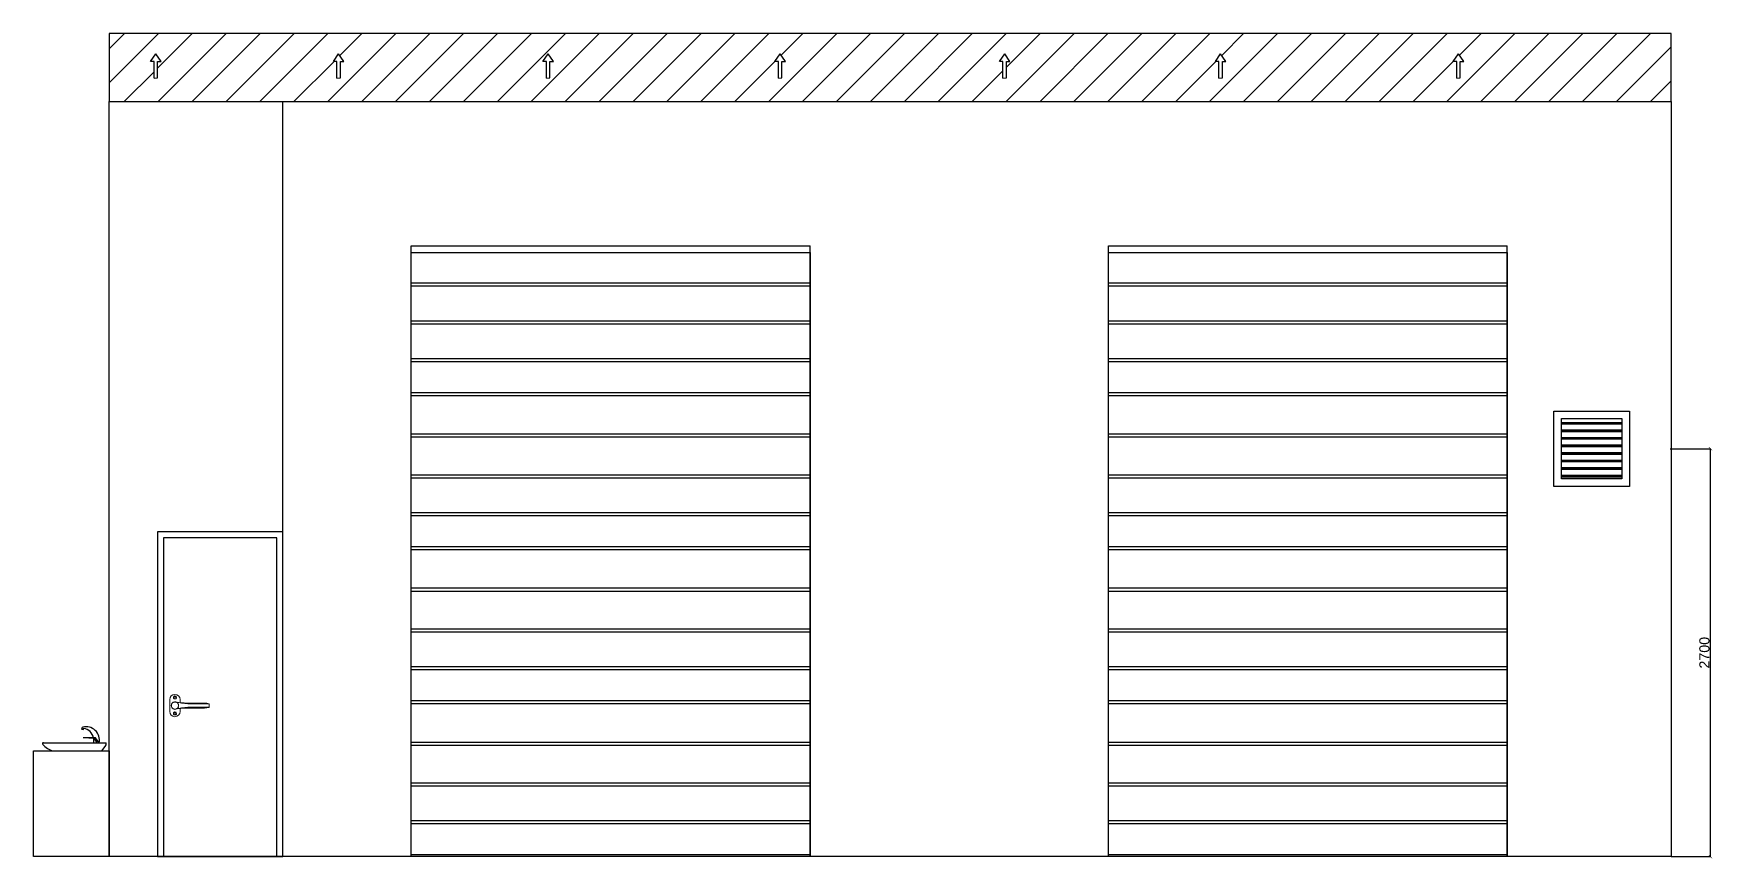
# Model space of a CAD drawing. Header units: millimetres. Extents: x -152054 to 94068, y -14280 to 91468.
# Drawn here: x -71505 to -60391, y 86006 to 91468 of the extents above; entities that cross this region are included whole.
import ezdxf

# ---------------------------------------------------------------- set-up
doc = ezdxf.new("R2010")
doc.units = ezdxf.units.MM
doc.linetypes.add('DASHED', pattern=[0.75, 0.5, -0.25])
doc.layers.add('001_Dark_1 5', color=7, linetype='Continuous', lineweight=0)
doc.styles.get("Standard").update_dxf_attribs({"font": 'arial.ttf'})
doc.dimstyles.new('ISO-25', dxfattribs={"dimtxt": 67.5, "dimasz": 22.5, "dimexe": 1.25, "dimexo": 0.625, "dimgap": 5.63, "dimtad": 1, "dimtoh": 1, "dimdec": 0, "dimtxsty": 'Standard', "dimblk": 'ARCHTICK', "dimcen": 2.5, "dimclrd": 40, "dimclre": 40, "dimclrt": 1, "dimadec": 0, "dimazin": 0, "dimtfac": 1, "dimtdec": 0, "dimtmove": 0, "dimatfit": 3, "dimldrblk": 'BOXFILLED', "dimfxl": 1, "dimarcsym": 0})

msp = doc.modelspace()

# ---------------------------------------------------------------- blocks, each defined once
blk = doc.blocks.new('_ArchTick')
at = {"color": 0, "linetype": 'ByBlock', "const_width": 0.15}
blk.add_lwpolyline([(-0.5, -0.5), (0.5, 0.5)], dxfattribs=at)
blk = doc.blocks.new('*D91')
at = {"color": 40, "lineweight": -2, "transparency": 16777216}
for p, q in [((-60671, 88719), (-60402, 88719)), ((-60404, 86018), (-60404, 88719)), ((-60664, 86018), (-60402, 86018))]:
    blk.add_line(p, q, dxfattribs=at)
at = {"layer": 'Defpoints', "color": 0, "transparency": 16777216}
for p in [(-60672, 88719), (-60404, 88719), (-60665, 86018)]:
    blk.add_point(p, dxfattribs=at)
at = {"color": 40, "lineweight": -2, "transparency": 16777216, "xscale": 22.5, "yscale": 22.5, "zscale": 22.5}
for p, rotation in [((-60404, 88719), 90), ((-60404, 86018), 270)]:
    blk.add_blockref('_ArchTick', p, dxfattribs=dict(at, rotation=rotation))
at = {"color": 1, "transparency": 16777216, "insert": (-60444, 87368), "char_height": 67.5, "attachment_point": 5, "rotation": 90}
blk.add_mtext('2700', dxfattribs=at)
blk = doc.blocks.new('_BoxFilled')
at = {"color": 0, "linetype": 'ByBlock', "lineweight": -2}
blk.add_line((-0.5, 0), (-1, 0), dxfattribs=at)
at = {"color": 0, "linetype": 'ByBlock'}
blk.add_solid([(-0.5, 0.5), (0.5, 0.5), (-0.5, -0.5), (0.5, -0.5)], dxfattribs=at)

# ---------------------------------------------------------------- dimensions: what is measured, and where the dimension line sits
dim = msp.add_linear_dim(base=(-60403.7079, 88718.6661), p1=(-60664.5874, 86018.2489), p2=(-60671.5319, 88718.6661), angle=90, dimstyle='ISO-25')
dim.commit()
dim.dimension.update_dxf_attribs({"geometry": '*D91', "text_midpoint": (-60443.8015, 87368.4575)})

# ---------------------------------------------------------------- hatches: boundary and pattern name
h = msp.add_hatch()
h.set_pattern_fill('ANSI31', color=3, scale=50)
h.set_pattern_definition([(45, (-25559.87, 45661.8), (-112.2532, 112.2532), [])])
h.paths.add_polyline_path([(-60664.6, 91468.2), (-71004.6, 91468.2), (-71004.6, 91018.2), (-60664.6, 91018.2)])
h.paths.add_polyline_path([(-68063.1, 91284.1), (-68086.3, 91284.1), (-68086.2, 91174), (-68109.4, 91173.9), (-68109.6, 91284), (-68132.8, 91284), (-68098, 91335.1)], flags=16)
h.paths.add_polyline_path([(-66597.6, 91284), (-66562.9, 91335.1), (-66527.9, 91284.1), (-66551.2, 91284.1), (-66551, 91174), (-66574.2, 91173.9), (-66574.4, 91284)], flags=16)
h.paths.add_polyline_path([(-69450.4, 91284.1), (-69473.6, 91284.1), (-69473.4, 91174), (-69496.7, 91173.9), (-69496.8, 91284), (-69520.1, 91284), (-69485.3, 91335.1)], flags=16)
h.paths.add_polyline_path([(-65110.8, 91284), (-65076, 91335.1), (-65041.1, 91284.1), (-65064.4, 91284.1), (-65064.2, 91174), (-65087.4, 91173.9), (-65087.6, 91284)], flags=16)
h.paths.add_polyline_path([(-70660.8, 91284.1), (-70684.1, 91284.1), (-70683.9, 91174), (-70707.1, 91173.9), (-70707.3, 91284), (-70730.5, 91284), (-70695.8, 91335.1)], flags=16)
h.paths.add_polyline_path([(-63681.8, 91284), (-63647, 91335.1), (-63612.1, 91284.1), (-63635.3, 91284.1), (-63635.2, 91174), (-63658.4, 91173.9), (-63658.6, 91284)], flags=16)
h.paths.add_polyline_path([(-62106.9, 91284), (-62072.1, 91335.1), (-62037.1, 91284.1), (-62060.4, 91284.1), (-62060.2, 91174), (-62083.5, 91173.9), (-62083.6, 91284)], flags=16)
h = msp.add_hatch()
h.set_pattern_fill('ANSI32', color=3)
h.set_pattern_definition([(45, (-25559.866, 45661.796), (-6.7351921, 6.7351921), []), (45, (-25555.376, 45661.796), (-6.7351921, 6.7351921), [])])
h.paths.add_polyline_path([(-60991.2, 88893.7), (-61391.2, 88893.7), (-61391.2, 88883.7), (-60991.2, 88883.7)])
h.paths.add_polyline_path([(-60991.2, 88843.7), (-61391.2, 88843.7), (-61391.2, 88833.7), (-60991.2, 88833.7)])
h.paths.add_polyline_path([(-60991.2, 88793.7), (-61391.2, 88793.7), (-61391.2, 88783.7), (-60991.2, 88783.7)])
h.paths.add_polyline_path([(-60991.2, 88743.7), (-61391.2, 88743.7), (-61391.2, 88733.7), (-60991.2, 88733.7)])
h.paths.add_polyline_path([(-60991.2, 88693.7), (-61391.2, 88693.7), (-61391.2, 88683.7), (-60991.2, 88683.7)])
h.paths.add_polyline_path([(-60991.2, 88643.7), (-61391.2, 88643.7), (-61391.2, 88633.7), (-60991.2, 88633.7)])
h.paths.add_polyline_path([(-60991.2, 88593.7), (-61391.2, 88593.7), (-61391.2, 88583.7), (-60991.2, 88583.7)])
h.paths.add_polyline_path([(-60991.2, 88543.7), (-61391.2, 88543.7), (-61391.2, 88533.7), (-60991.2, 88533.7)])

# ---------------------------------------------------------------- linework, layer by layer
for points in [[(-71004.6, 91018.2), (-60664.6, 91018.2), (-60664.6, 91468.2), (-71004.6, 91468.2)], [(-71004.6, 91018.2), (-60664.6, 91018.2), (-60664.6, 86018.2), (-71004.6, 86018.2)], [(-61441.2, 88968.7), (-60941.2, 88968.7), (-60941.2, 88468.7), (-61441.2, 88468.7)], [(-71504.6, 86718.5), (-71004.6, 86718.5), (-71004.6, 86018.2), (-71504.6, 86018.2)]]:
    msp.add_lwpolyline(points, close=True)
for points in [[(-70707.3, 91284), (-70730.5, 91284), (-70695.8, 91335.1)], [(-70707.1, 91173.9), (-70707.3, 91284)], [(-70684.1, 91284.1), (-70660.8, 91284.1), (-70695.8, 91335.1)], [(-70683.9, 91174), (-70684.1, 91284.1)], [(-69496.8, 91284), (-69520.1, 91284), (-69485.3, 91335.1)], [(-69496.7, 91173.9), (-69496.8, 91284)], [(-69473.6, 91284.1), (-69450.4, 91284.1), (-69485.3, 91335.1)], [(-69473.4, 91174), (-69473.6, 91284.1)], [(-68109.6, 91284), (-68132.8, 91284), (-68098, 91335.1)], [(-68109.4, 91173.9), (-68109.6, 91284)], [(-68086.3, 91284.1), (-68063.1, 91284.1), (-68098, 91335.1)], [(-68086.2, 91174), (-68086.3, 91284.1)], [(-66574.4, 91284), (-66597.6, 91284), (-66562.9, 91335.1)], [(-66574.2, 91173.9), (-66574.4, 91284)], [(-66551.2, 91284.1), (-66527.9, 91284.1), (-66562.9, 91335.1)], [(-66551, 91174), (-66551.2, 91284.1)], [(-65087.6, 91284), (-65110.8, 91284), (-65076, 91335.1)], [(-65087.4, 91173.9), (-65087.6, 91284)], [(-65064.4, 91284.1), (-65041.1, 91284.1), (-65076, 91335.1)], [(-65064.2, 91174), (-65064.4, 91284.1)], [(-63658.6, 91284), (-63681.8, 91284), (-63647, 91335.1)], [(-63658.4, 91173.9), (-63658.6, 91284)], [(-63635.3, 91284.1), (-63612.1, 91284.1), (-63647, 91335.1)], [(-63635.2, 91174), (-63635.3, 91284.1)], [(-62083.6, 91284), (-62106.9, 91284), (-62072.1, 91335.1)], [(-62083.5, 91173.9), (-62083.6, 91284)], [(-62060.4, 91284.1), (-62037.1, 91284.1), (-62072.1, 91335.1)], [(-62060.2, 91174), (-62060.4, 91284.1)], [(-70707.1, 91173.9), (-70683.9, 91174)], [(-69496.7, 91173.9), (-69473.4, 91174)], [(-68109.4, 91173.9), (-68086.2, 91174)], [(-66574.2, 91173.9), (-66551, 91174)], [(-65087.4, 91173.9), (-65064.2, 91174)], [(-63658.4, 91173.9), (-63635.2, 91174)], [(-62083.5, 91173.9), (-62060.2, 91174)], [(-71004.6, 86018.2), (-71004.6, 91018.2), (-60664.6, 91018.2)], [(-69854.6, 86018.2), (-69854.6, 91018.2)], [(-69004.4, 90061.7), (-66364.6, 90061.7)], [(-69004.4, 86018.2), (-69004.4, 90061.7)], [(-69004.4, 86018.2), (-69004.4, 90018.2), (-66364.6, 90018.2), (-66364.6, 86018.2), (-69004.4, 86018.2)], [(-66364.6, 86018.2), (-66364.6, 90061.7)], [(-64389.6, 90061.7), (-61749.6, 90061.7)], [(-64389.6, 86018.2), (-64389.6, 90061.7)], [(-64389.6, 86018.2), (-64389.6, 90018.2), (-61749.8, 90018.2), (-61749.8, 86018.2), (-64389.6, 86018.2)], [(-61749.6, 86018.2), (-61749.6, 90061.7)], [(-69004.4, 89816.8), (-66364.6, 89816.8)], [(-69004.4, 89796.8), (-66364.6, 89796.8)], [(-64389.6, 89816.8), (-61749.8, 89816.8)], [(-64389.6, 89796.8), (-61749.8, 89796.8)], [(-69004.4, 89566.8), (-66364.6, 89566.8)], [(-69004.4, 89546.8), (-66364.6, 89546.8)], [(-64389.6, 89566.8), (-61749.8, 89566.8)], [(-64389.6, 89546.8), (-61749.8, 89546.8)], [(-69004.4, 89316.8), (-66364.6, 89316.8)], [(-69004.4, 89296.8), (-66364.6, 89296.8)], [(-64389.6, 89316.8), (-61749.8, 89316.8)], [(-64389.6, 89296.8), (-61749.8, 89296.8)], [(-69004.4, 89091.8), (-66364.6, 89091.8)], [(-69004.4, 89071.8), (-66364.6, 89071.8)], [(-64389.6, 89091.8), (-61749.8, 89091.8)], [(-64389.6, 89071.8), (-61749.8, 89071.8)], [(-61391.2, 88918.7), (-60991.2, 88918.7), (-60991.2, 88518.7), (-61391.2, 88518.7), (-61391.2, 88918.7)], [(-61391.2, 88918.7), (-60991.2, 88918.7)], [(-69004.4, 88816.8), (-66364.6, 88816.8)], [(-69004.4, 88796.8), (-66364.6, 88796.8)], [(-64389.6, 88816.8), (-61749.8, 88816.8)], [(-64389.6, 88796.8), (-61749.8, 88796.8)], [(-61391.2, 88893.7), (-60991.2, 88893.7)], [(-61391.2, 88883.7), (-60991.2, 88883.7)], [(-61391.2, 88843.7), (-60991.2, 88843.7)], [(-61391.2, 88833.7), (-60991.2, 88833.7)], [(-61391.2, 88793.7), (-60991.2, 88793.7)], [(-61391.2, 88783.7), (-60991.2, 88783.7)], [(-61391.2, 88743.7), (-60991.2, 88743.7)], [(-61391.2, 88733.7), (-60991.2, 88733.7)], [(-61391.2, 88693.7), (-60991.2, 88693.7)], [(-61391.2, 88683.7), (-60991.2, 88683.7)], [(-61391.2, 88643.7), (-60991.2, 88643.7)], [(-61391.2, 88633.7), (-60991.2, 88633.7)], [(-61391.2, 88593.7), (-60991.2, 88593.7)], [(-61391.2, 88583.7), (-60991.2, 88583.7)], [(-69004.4, 88546.8), (-66364.6, 88546.8)], [(-69004.4, 88526.8), (-66364.6, 88526.8)], [(-64389.6, 88546.8), (-61749.8, 88546.8)], [(-64389.6, 88526.8), (-61749.8, 88526.8)], [(-61391.2, 88543.7), (-60991.2, 88543.7)], [(-61391.2, 88533.7), (-60991.2, 88533.7)], [(-69004.4, 88296.8), (-66364.6, 88296.8)], [(-69004.4, 88276.8), (-66364.6, 88276.8)], [(-64389.6, 88296.8), (-61749.8, 88296.8)], [(-64389.6, 88276.8), (-61749.8, 88276.8)], [(-69854.6, 86018.2), (-69854.6, 88168.2), (-70684.9, 88168.2), (-70684.9, 86018.2), (-69854.6, 86018.2)], [(-69894.6, 86018.2), (-69894.6, 88128.2), (-70644.9, 88128.2), (-70644.9, 86018.2)], [(-69004.4, 88071.8), (-66364.6, 88071.8)], [(-69004.4, 88051.8), (-66364.6, 88051.8)], [(-64389.6, 88071.8), (-61749.8, 88071.8)], [(-64389.6, 88051.8), (-61749.8, 88051.8)], [(-69004.4, 87796.8), (-66364.6, 87796.8)], [(-64389.6, 87796.8), (-61749.8, 87796.8)], [(-69004.4, 87776.8), (-66364.6, 87776.8)], [(-64389.6, 87776.8), (-61749.8, 87776.8)], [(-69004.4, 87526.8), (-66364.6, 87526.8)], [(-69004.4, 87506.8), (-66364.6, 87506.8)], [(-64389.6, 87526.8), (-61749.8, 87526.8)], [(-64389.6, 87506.8), (-61749.8, 87506.8)], [(-69004.4, 87276.8), (-66364.6, 87276.8)], [(-69004.4, 87256.8), (-66364.6, 87256.8)], [(-64389.6, 87276.8), (-61749.8, 87276.8)], [(-64389.6, 87256.8), (-61749.8, 87256.8)], [(-69004.4, 87051.8), (-66364.6, 87051.8)], [(-69004.4, 87031.8), (-66364.6, 87031.8)], [(-64389.6, 87051.8), (-61749.8, 87051.8)], [(-64389.6, 87031.8), (-61749.8, 87031.8)], [(-71185.7, 86862.8), (-71176.2, 86858.7)], [(-71182.8, 86870.4), (-71179.7, 86875.9)], [(-71182.8, 86870.4), (-71173.3, 86866.3)], [(-71070, 86772), (-71095.1, 86804.2), (-71176.5, 86804.2)], [(-71084.4, 86772), (-71101.9, 86799), (-71176.5, 86804.2)], [(-71439, 86772), (-71024.1, 86772)], [(-71026.2, 86755.4), (-71054.2, 86718.5)], [(-69004.4, 86776.8), (-66364.6, 86776.8)], [(-69004.4, 86756.8), (-66364.6, 86756.8)], [(-64389.6, 86776.8), (-61749.8, 86776.8)], [(-64389.6, 86756.8), (-61749.8, 86756.8)], [(-69004.4, 86506.8), (-66364.6, 86506.8)], [(-69004.4, 86486.8), (-66364.6, 86486.8)], [(-64389.6, 86506.8), (-61749.8, 86506.8)], [(-64389.6, 86486.8), (-61749.8, 86486.8)], [(-69004.4, 86256.8), (-66364.6, 86256.8)], [(-64389.6, 86256.8), (-61749.8, 86256.8)], [(-69004.4, 86236.8), (-66364.6, 86236.8)], [(-64389.6, 86236.8), (-61749.8, 86236.8)], [(-69004.4, 86031.8), (-66364.6, 86031.8)], [(-64389.6, 86031.8), (-61749.8, 86031.8)]]:
    msp.add_lwpolyline(points)
for centre, radius, start, end in [((-71181, 86865.4), 5.3, 109.16359, 208.99769), ((-71158.6, 86788.2), 90.2, 349.6598, 103.51023), ((-71179.2, 86864.2), 6.23, 298.458, 19.70328), ((-71184.5, 86788.7), 78.4, 11.35825, 81.80537), ((-71184.5, 86788.7), 78.4, 347.69394, 7.67308), ((-71439.7, 86765.4), 6.68, 83.40232, 225.4), ((-71333.3, 86865), 152.4, 223.2171, 254.00817), ((-71040.8, 86765.7), 17.9, 324.71605, 20.62727)]:
    msp.add_arc(centre, radius, start, end)
at = {"layer": '001_Dark_1 5', "linetype": 'Continuous'}
for p, q in [((-70603.1, 87057.9), (-70603.1, 86978.6)), ((-70534.3, 87037.6), (-70534.3, 87057.9)), ((-70471.4, 87034.6), (-70372.3, 87034.6)), ((-70461.9, 87029), (-70344.7, 87029)), ((-70342.3, 87029), (-70342.3, 87007.5)), ((-70534.3, 86978.6), (-70534.3, 86998.9)), ((-70372.3, 87001.8), (-70471.4, 87001.8)), ((-70344.7, 87007.5), (-70461.9, 87007.5))]:
    msp.add_line(p, q, dxfattribs=at)
at = {"layer": '001_Dark_1 5', "linetype": 'DASHED'}
for centre, radius in [((-70568.7, 87071.2), 10.6), ((-70568.7, 87071.2), 6.35), ((-70568.7, 86965.3), 10.6), ((-70568.7, 86965.3), 6.35)]:
    msp.add_circle(centre, radius, dxfattribs=at)
at = {"layer": '001_Dark_1 5', "linetype": 'Continuous'}
for centre, radius, start, end in [((-70568.7, 87057.9), 34.4, 0, 180), ((-70568.7, 87018.2), 25.4, 58.7771, 301.2229), ((-70568.7, 87018.2), 23.3, 81.90917, 278.09083), ((-70471.4, 87702.3), 667.7, 261.90917, 270), ((-70453.3, 87534.7), 505.7, 259.55562, 269.02108), ((-70373.7, 86928.3), 106.3, 73.28547, 89.26281), ((-70343.4, 87029), 1.19, 0, 73.31327), ((-70568.7, 86978.6), 34.4, 180, 0), ((-70471.4, 86334.2), 667.7, 90, 98.09083), ((-70453.3, 86501.8), 505.7, 90.97892, 100.44438), ((-70373.7, 87108.2), 106.3, 270.73719, 286.71453), ((-70343.4, 87007.5), 1.19, 286.68673, 0)]:
    msp.add_arc(centre, radius, start, end, dxfattribs=at)
at = {"layer": '001_Dark_1 5', "linetype": 'DASHED'}
for radius, start, end in [(23.3, 278.09083, 81.90917), (25.4, 301.2229, 58.7771)]:
    msp.add_arc((-70568.7, 87018.2), radius, start, end, dxfattribs=at)

msp.set_redraw_order([(e.dxf.handle, doc.entitydb.next_handle()) for e in msp.query("TEXT MTEXT ATTDEF DIMENSION ARC_DIMENSION")])  # texts and dimensions are drawn at this point

doc.saveas('drawing.dxf')
